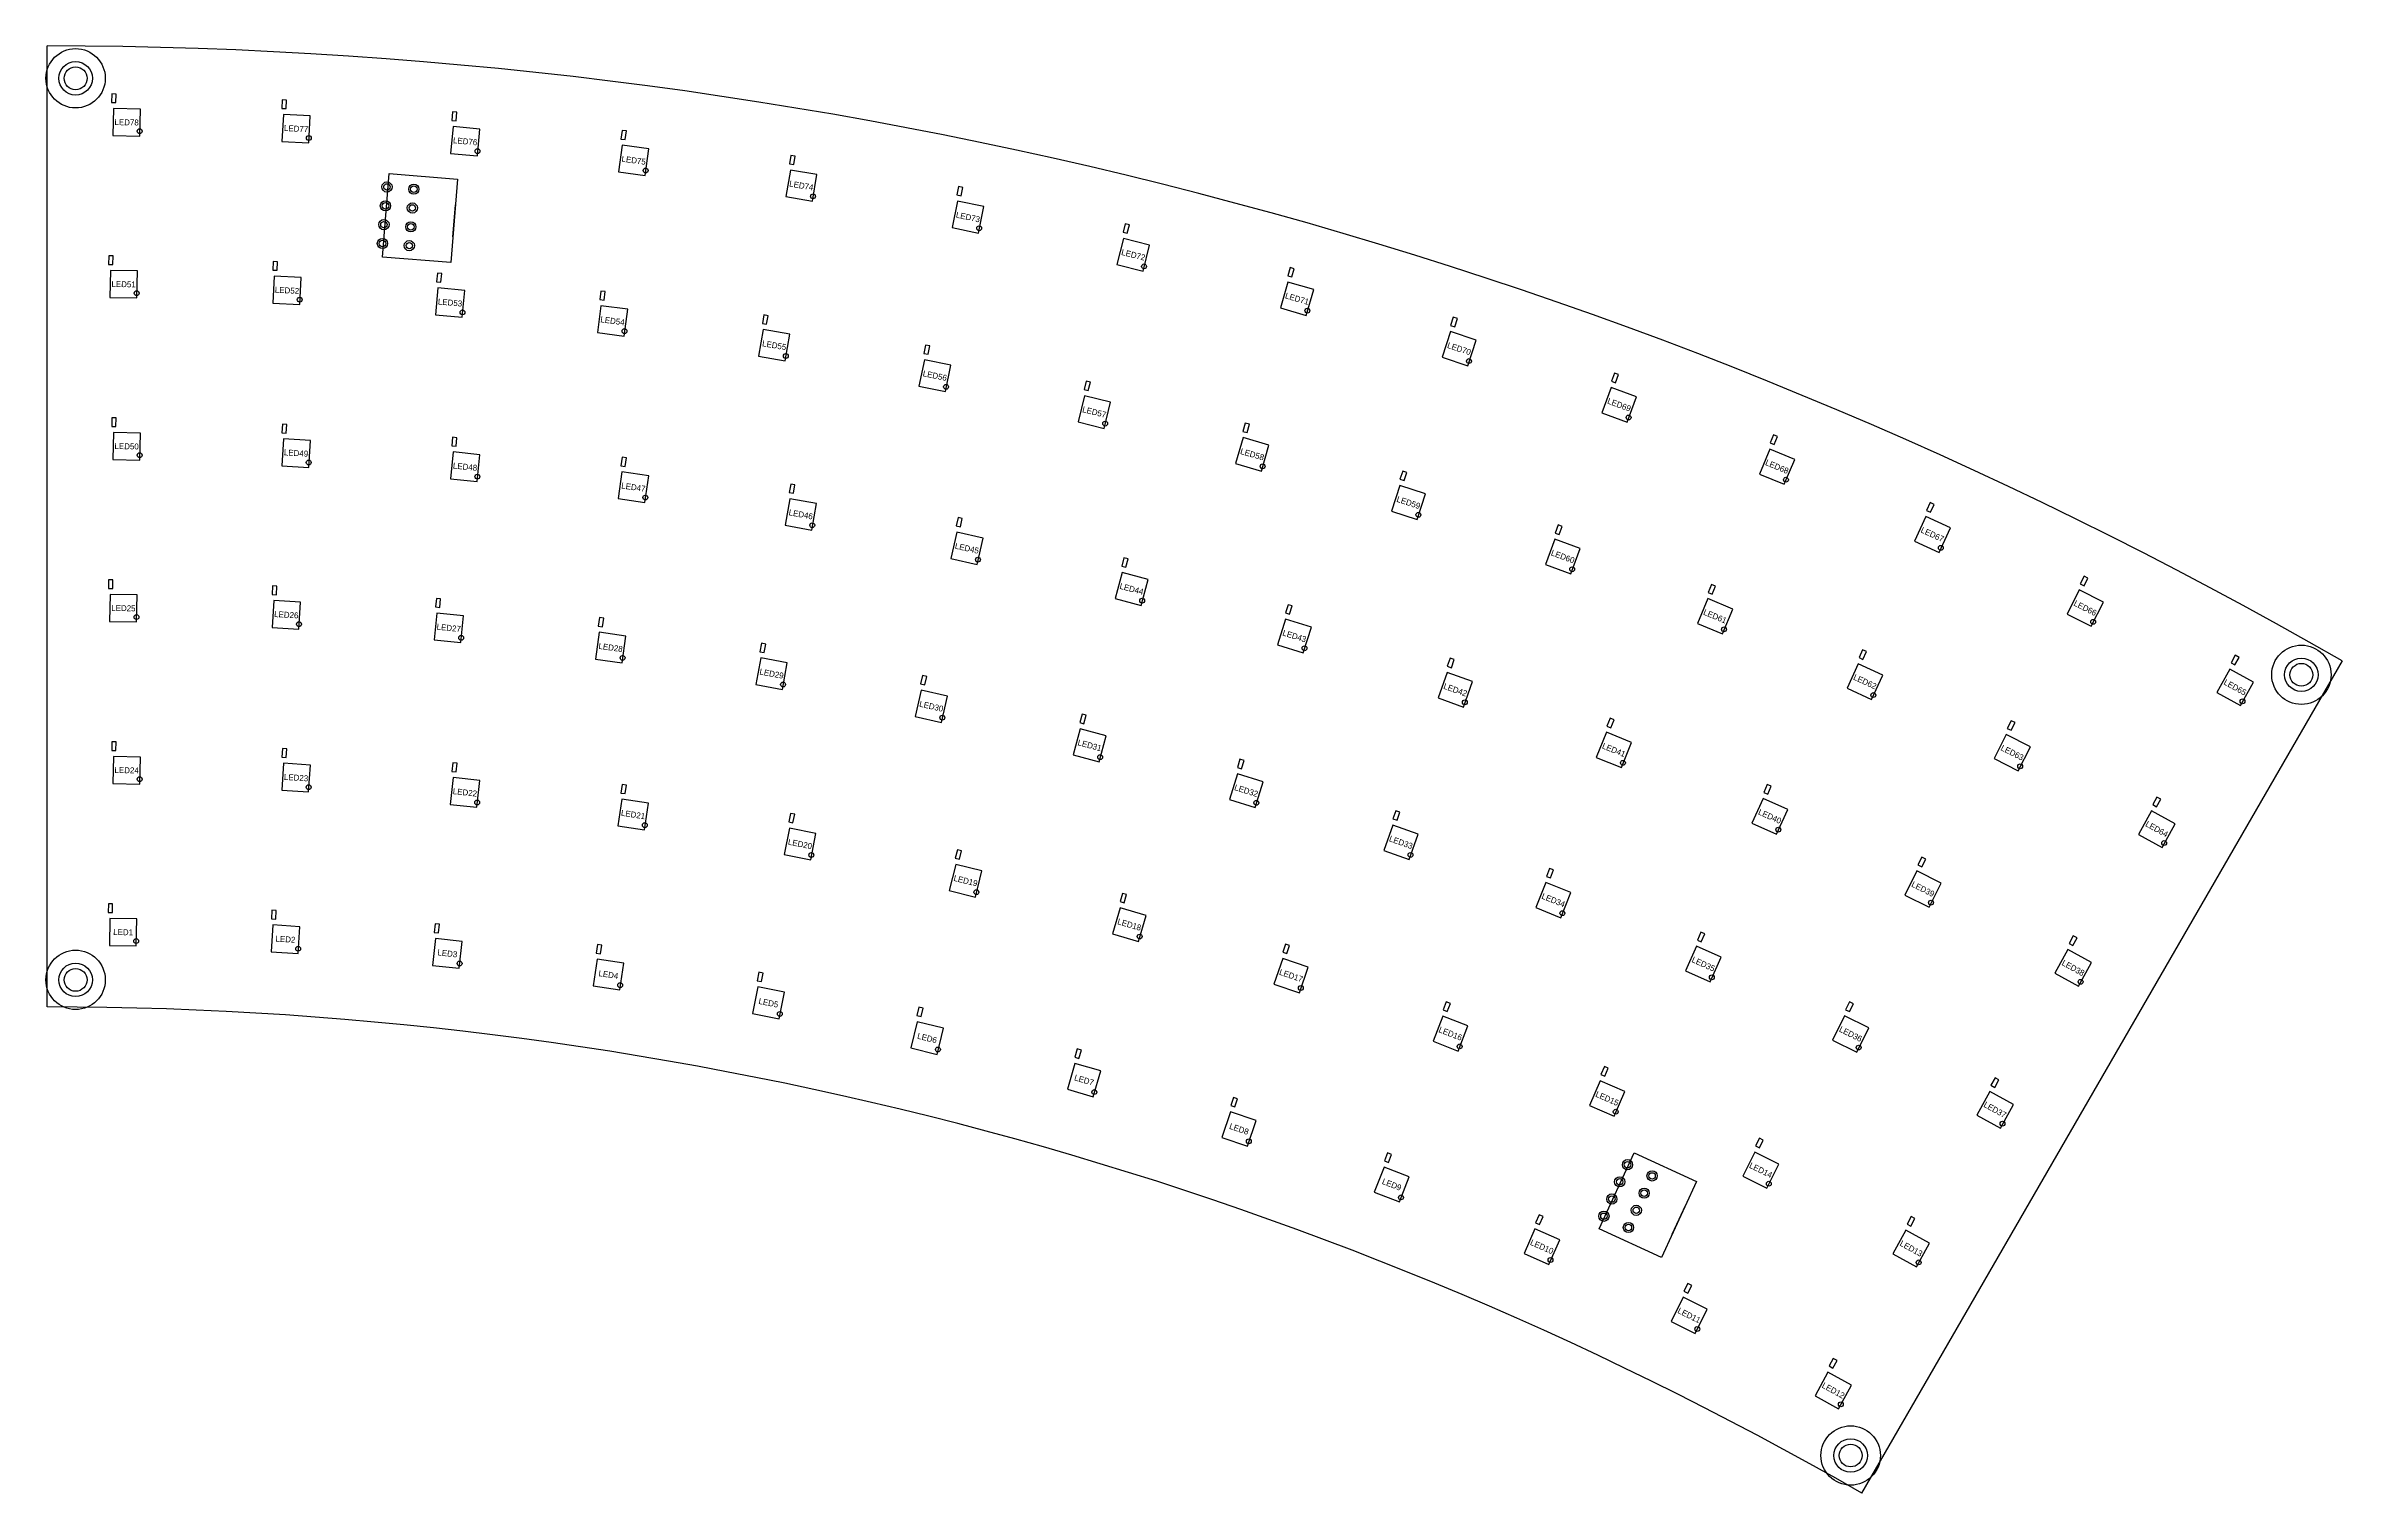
# Model space of a CAD drawing. Header units: millimetres. Extents: x -14 to 411, y -19 to 249.
import ezdxf
from ezdxf.enums import TextEntityAlignment as Align

# ---------------------------------------------------------------- set-up
doc = ezdxf.new("R2010")
doc.units = ezdxf.units.MM
for name, color, linetype in [('CAP', 30, 'Continuous'), ('LED', 7, 'Continuous'), ('LED-REF', 8, 'Continuous'), ('MOUNT', 1, 'Continuous'), ('OUTLINE', 2, 'Continuous'), ('WAGO', 3, 'Continuous')]:
    doc.layers.add(name, color=color, linetype=linetype)

msp = doc.modelspace()

# ---------------------------------------------------------------- linework, layer by layer
at = {"layer": 'CAP'}
for points in [[(-1.33, 238.55), (-1.3, 240.15), (-2.1, 240.16), (-2.13, 238.56), (-1.33, 238.55)], [(30.2, 237.45), (30.29, 239.04), (29.49, 239.09), (29.4, 237.49), (30.2, 237.45)], [(61.67, 235.17), (61.82, 236.76), (61.02, 236.83), (60.87, 235.24), (61.67, 235.17)], [(93.03, 231.71), (93.24, 233.3), (92.44, 233.4), (92.23, 231.81), (93.03, 231.71)], [(124.24, 227.08), (124.5, 228.66), (123.71, 228.79), (123.45, 227.22), (124.24, 227.08)], [(155.25, 221.29), (155.57, 222.86), (154.79, 223.02), (154.46, 221.46), (155.25, 221.29)], [(186.02, 214.35), (186.41, 215.9), (185.63, 216.09), (185.25, 214.54), (186.02, 214.35)], [(-1.89, 208.55), (-1.86, 210.15), (-2.66, 210.17), (-2.69, 208.57), (-1.89, 208.55)], [(28.52, 207.49), (28.61, 209.09), (27.81, 209.14), (27.72, 207.54), (28.52, 207.49)], [(58.87, 205.3), (59.02, 206.89), (58.22, 206.96), (58.07, 205.37), (58.87, 205.3)], [(216.52, 206.26), (216.96, 207.79), (216.19, 208.01), (215.75, 206.48), (216.52, 206.26)], [(89.11, 201.97), (89.32, 203.55), (88.53, 203.66), (88.32, 202.07), (89.11, 201.97)], [(119.21, 197.51), (119.48, 199.08), (118.69, 199.22), (118.42, 197.64), (119.21, 197.51)], [(246.69, 197.03), (247.19, 198.55), (246.43, 198.8), (245.93, 197.28), (246.69, 197.03)], [(149.12, 191.93), (149.45, 193.49), (148.66, 193.65), (148.34, 192.09), (149.12, 191.93)], [(276.49, 186.68), (277.05, 188.18), (276.3, 188.46), (275.74, 186.96), (276.49, 186.68)], [(178.8, 185.23), (179.19, 186.78), (178.41, 186.97), (178.02, 185.42), (178.8, 185.23)], [(-1.32, 178.54), (-1.29, 180.14), (-2.09, 180.16), (-2.12, 178.56), (-1.32, 178.54)], [(30.21, 177.35), (30.31, 178.95), (29.51, 179), (29.42, 177.4), (30.21, 177.35)], [(208.21, 177.43), (208.65, 178.97), (207.89, 179.19), (207.44, 177.65), (208.21, 177.43)], [(61.68, 174.9), (61.84, 176.49), (61.04, 176.57), (60.88, 174.98), (61.68, 174.9)], [(305.89, 175.23), (306.5, 176.71), (305.76, 177.01), (305.15, 175.53), (305.89, 175.23)], [(93.02, 171.17), (93.24, 172.76), (92.45, 172.87), (92.22, 171.29), (93.02, 171.17)], [(237.31, 168.53), (237.81, 170.05), (237.05, 170.3), (236.55, 168.78), (237.31, 168.53)], [(124.18, 166.19), (124.47, 167.77), (123.68, 167.91), (123.39, 166.34), (124.18, 166.19)], [(155.12, 159.96), (155.47, 161.52), (154.69, 161.7), (154.34, 160.14), (155.12, 159.96)], [(334.83, 162.68), (335.5, 164.14), (334.77, 164.47), (334.11, 163.02), (334.83, 162.68)], [(266.05, 158.56), (266.61, 160.06), (265.86, 160.33), (265.3, 158.83), (266.05, 158.56)], [(185.78, 152.49), (186.19, 154.03), (185.42, 154.24), (185.01, 152.7), (185.78, 152.49)], [(-1.93, 148.55), (-1.89, 150.15), (-2.69, 150.16), (-2.73, 148.56), (-1.93, 148.55)], [(28.4, 147.41), (28.5, 149), (27.7, 149.05), (27.6, 147.46), (28.4, 147.41)], [(294.41, 147.51), (295.02, 148.99), (294.28, 149.3), (293.67, 147.82), (294.41, 147.51)], [(363.29, 149.06), (364.01, 150.49), (363.3, 150.85), (362.58, 149.42), (363.29, 149.06)], [(58.66, 145.05), (58.82, 146.64), (58.03, 146.72), (57.87, 145.13), (58.66, 145.05)], [(216.11, 143.79), (216.59, 145.32), (215.83, 145.55), (215.35, 144.03), (216.11, 143.79)], [(88.8, 141.47), (89.03, 143.06), (88.23, 143.17), (88.01, 141.58), (88.8, 141.47)], [(118.77, 136.68), (119.06, 138.26), (118.27, 138.4), (117.98, 136.83), (118.77, 136.68)], [(322.32, 135.41), (322.99, 136.87), (322.26, 137.2), (321.6, 135.75), (322.32, 135.41)], [(391.22, 134.39), (391.99, 135.79), (391.29, 136.18), (390.52, 134.78), (391.22, 134.39)], [(148.53, 130.69), (148.88, 132.25), (148.1, 132.43), (147.74, 130.87), (148.53, 130.69)], [(246.07, 133.87), (246.61, 135.38), (245.86, 135.65), (245.32, 134.14), (246.07, 133.87)], [(178.01, 123.51), (178.43, 125.06), (177.65, 125.26), (177.24, 123.72), (178.01, 123.51)], [(275.61, 122.76), (276.21, 124.24), (275.47, 124.54), (274.87, 123.06), (275.61, 122.76)], [(349.77, 122.28), (350.49, 123.71), (349.78, 124.07), (349.06, 122.64), (349.77, 122.28)], [(-1.32, 118.53), (-1.28, 120.13), (-2.08, 120.15), (-2.12, 118.55), (-1.32, 118.53)], [(30.23, 117.24), (30.33, 118.84), (29.53, 118.89), (29.43, 117.3), (30.23, 117.24)], [(61.69, 114.58), (61.86, 116.17), (61.06, 116.26), (60.89, 114.67), (61.69, 114.58)], [(207.19, 115.15), (207.66, 116.67), (206.9, 116.91), (206.43, 115.38), (207.19, 115.15)], [(93, 110.55), (93.24, 112.13), (92.45, 112.25), (92.21, 110.67), (93, 110.55)], [(304.68, 110.46), (305.33, 111.92), (304.6, 112.25), (303.95, 110.79), (304.68, 110.46)], [(124.1, 105.15), (124.42, 106.72), (123.63, 106.88), (123.32, 105.31), (124.1, 105.15)], [(236, 105.61), (236.54, 107.12), (235.79, 107.39), (235.25, 105.88), (236, 105.61)], [(376.71, 108.13), (377.48, 109.53), (376.78, 109.92), (376.01, 108.52), (376.71, 108.13)], [(154.95, 98.41), (155.33, 99.96), (154.55, 100.15), (154.17, 98.6), (154.95, 98.41)], [(333.22, 97.01), (333.94, 98.44), (333.22, 98.8), (332.51, 97.37), (333.22, 97.01)], [(264.41, 94.93), (265.01, 96.41), (264.27, 96.71), (263.67, 95.23), (264.41, 94.93)], [(-1.97, 88.54), (-1.94, 90.14), (-2.74, 90.16), (-2.77, 88.56), (-1.97, 88.54)], [(185.46, 90.32), (185.91, 91.86), (185.14, 92.08), (184.7, 90.55), (185.46, 90.32)], [(28.27, 87.31), (28.37, 88.9), (27.57, 88.96), (27.47, 87.36), (28.27, 87.31)], [(58.42, 84.76), (58.59, 86.35), (57.8, 86.44), (57.62, 84.85), (58.42, 84.76)], [(88.43, 80.9), (88.68, 82.48), (87.89, 82.6), (87.64, 81.02), (88.43, 80.9)], [(215.6, 80.92), (216.11, 82.43), (215.36, 82.69), (214.84, 81.17), (215.6, 80.92)], [(292.37, 83.11), (293.02, 84.57), (292.29, 84.89), (291.64, 83.44), (292.37, 83.11)], [(361.21, 82.42), (361.98, 83.82), (361.28, 84.2), (360.51, 82.8), (361.21, 82.42)], [(118.25, 75.73), (118.56, 77.3), (117.78, 77.46), (117.47, 75.89), (118.25, 75.73)], [(147.82, 69.27), (148.2, 70.82), (147.42, 71.01), (147.04, 69.46), (147.82, 69.27)], [(245.3, 70.2), (245.88, 71.69), (245.13, 71.98), (244.55, 70.49), (245.3, 70.2)], [(319.82, 70.17), (320.54, 71.6), (319.82, 71.96), (319.11, 70.53), (319.82, 70.17)], [(177.07, 61.52), (177.52, 63.06), (176.75, 63.28), (176.3, 61.75), (177.07, 61.52)], [(274.5, 58.2), (275.14, 59.67), (274.41, 59.99), (273.77, 58.53), (274.5, 58.2)], [(346.73, 56.14), (347.51, 57.54), (346.8, 57.93), (346.03, 56.53), (346.73, 56.14)], [(205.96, 52.51), (206.47, 54.02), (205.71, 54.28), (205.2, 52.77), (205.96, 52.51)], [(234.42, 42.24), (235, 43.73), (234.26, 44.02), (233.68, 42.53), (234.42, 42.24)], [(303.15, 44.94), (303.86, 46.38), (303.14, 46.73), (302.43, 45.3), (303.15, 44.94)], [(262.42, 30.74), (263.06, 32.21), (262.33, 32.53), (261.68, 31.07), (262.42, 30.74)], [(331.19, 30.44), (331.96, 31.85), (331.26, 32.23), (330.49, 30.83), (331.19, 30.44)], [(289.88, 18.04), (290.59, 19.47), (289.87, 19.82), (289.16, 18.39), (289.88, 18.04)], [(316.76, 4.14), (317.53, 5.54), (316.83, 5.93), (316.06, 4.53), (316.76, 4.14)]]:
    msp.add_lwpolyline(points, dxfattribs=at)
at = {"layer": 'LED'}
for points in [[(-1.89, 232.46), (3.11, 232.37), (3.2, 237.36), (-1.8, 237.46), (-1.89, 232.46)], [(29.41, 231.38), (34.4, 231.1), (34.68, 236.09), (29.69, 236.37), (29.41, 231.38)], [(60.65, 229.13), (65.63, 228.67), (66.1, 233.65), (61.12, 234.11), (60.65, 229.13)], [(91.78, 225.72), (96.74, 225.07), (97.39, 230.02), (92.44, 230.68), (91.78, 225.72)], [(122.77, 221.14), (127.7, 220.31), (128.54, 225.24), (123.61, 226.07), (122.77, 221.14)], [(153.56, 215.41), (158.46, 214.39), (159.48, 219.29), (154.58, 220.31), (153.56, 215.41)], [(184.12, 208.54), (188.97, 207.33), (190.17, 212.18), (185.32, 213.39), (184.12, 208.54)], [(-2.45, 202.46), (2.55, 202.37), (2.64, 207.37), (-2.36, 207.46), (-2.45, 202.46)], [(27.73, 201.43), (32.72, 201.15), (33, 206.14), (28.01, 206.42), (27.73, 201.43)], [(57.85, 199.26), (62.83, 198.8), (63.29, 203.78), (58.32, 204.24), (57.85, 199.26)], [(214.4, 200.52), (219.2, 199.13), (220.58, 203.94), (215.78, 205.32), (214.4, 200.52)], [(87.87, 195.98), (92.83, 195.32), (93.48, 200.28), (88.52, 200.93), (87.87, 195.98)], [(117.74, 191.57), (122.67, 190.73), (123.51, 195.66), (118.58, 196.5), (117.74, 191.57)], [(244.35, 191.38), (249.1, 189.81), (250.66, 194.56), (245.91, 196.13), (244.35, 191.38)], [(147.43, 186.05), (152.33, 185.02), (153.35, 189.92), (148.46, 190.94), (147.43, 186.05)], [(176.9, 179.42), (181.75, 178.21), (182.95, 183.07), (178.1, 184.27), (176.9, 179.42)], [(273.95, 181.12), (278.63, 179.38), (280.37, 184.07), (275.69, 185.81), (273.95, 181.12)], [(-1.9, 172.45), (3.1, 172.35), (3.2, 177.35), (-1.79, 177.45), (-1.9, 172.45)], [(29.4, 171.29), (34.39, 170.99), (34.69, 175.98), (29.7, 176.28), (29.4, 171.29)], [(206.09, 171.69), (210.89, 170.31), (212.28, 175.11), (207.47, 176.5), (206.09, 171.69)], [(60.62, 168.87), (65.59, 168.37), (66.09, 173.34), (61.12, 173.85), (60.62, 168.87)], [(303.14, 169.76), (307.75, 167.85), (309.67, 172.47), (305.05, 174.38), (303.14, 169.76)], [(91.71, 165.2), (96.66, 164.49), (97.37, 169.45), (92.42, 170.15), (91.71, 165.2)], [(234.97, 162.88), (239.72, 161.32), (241.29, 166.07), (236.54, 167.63), (234.97, 162.88)], [(122.64, 160.27), (127.56, 159.37), (128.46, 164.29), (123.54, 165.19), (122.64, 160.27)], [(331.88, 157.33), (336.42, 155.24), (338.51, 159.79), (333.96, 161.87), (331.88, 157.33)], [(153.34, 154.11), (158.22, 153.01), (159.31, 157.89), (154.44, 158.99), (153.34, 154.11)], [(263.51, 152.99), (268.2, 151.25), (269.94, 155.94), (265.25, 157.68), (263.51, 152.99)], [(183.76, 146.71), (188.59, 145.42), (189.89, 150.25), (185.06, 151.54), (183.76, 146.71)], [(-2.5, 142.46), (2.5, 142.36), (2.6, 147.36), (-2.4, 147.46), (-2.5, 142.46)], [(27.59, 141.35), (32.58, 141.04), (32.88, 146.03), (27.89, 146.34), (27.59, 141.35)], [(291.65, 142.05), (296.27, 140.13), (298.19, 144.75), (293.57, 146.67), (291.65, 142.05)], [(360.14, 143.82), (364.6, 141.57), (366.86, 146.03), (362.39, 148.28), (360.14, 143.82)], [(57.6, 139.02), (62.58, 138.52), (63.08, 143.5), (58.1, 144), (57.6, 139.02)], [(87.5, 135.49), (92.45, 134.79), (93.15, 139.74), (88.2, 140.45), (87.5, 135.49)], [(213.87, 138.1), (218.64, 136.61), (220.13, 141.38), (215.36, 142.87), (213.87, 138.1)], [(117.23, 130.77), (122.15, 129.86), (123.05, 134.78), (118.13, 135.68), (117.23, 130.77)], [(243.6, 128.28), (248.31, 126.6), (249.99, 131.31), (245.28, 132.99), (243.6, 128.28)], [(319.37, 130.06), (323.92, 127.97), (326, 132.52), (321.46, 134.6), (319.37, 130.06)], [(387.87, 129.27), (392.25, 126.85), (394.67, 131.22), (390.29, 133.64), (387.87, 129.27)], [(146.75, 124.84), (151.62, 123.74), (152.72, 128.62), (147.84, 129.72), (146.75, 124.84)], [(176, 117.74), (180.83, 116.44), (182.12, 121.27), (177.29, 122.56), (176, 117.74)], [(272.92, 117.27), (277.56, 115.4), (279.42, 120.04), (274.78, 121.91), (272.92, 117.27)], [(346.62, 117.04), (351.08, 114.79), (353.34, 119.25), (348.87, 121.5), (346.62, 117.04)], [(-1.9, 112.44), (3.1, 112.33), (3.21, 117.33), (-1.79, 117.44), (-1.9, 112.44)], [(29.38, 111.19), (34.37, 110.86), (34.7, 115.85), (29.71, 116.18), (29.38, 111.19)], [(60.57, 108.57), (65.54, 108.02), (66.09, 112.99), (61.12, 113.54), (60.57, 108.57)], [(204.94, 109.46), (209.72, 107.97), (211.21, 112.74), (206.43, 114.23), (204.94, 109.46)], [(91.63, 104.59), (96.57, 103.83), (97.33, 108.77), (92.39, 109.53), (91.63, 104.59)], [(301.76, 105.09), (306.32, 103.03), (308.38, 107.59), (303.82, 109.65), (301.76, 105.09)], [(373.36, 103.01), (377.74, 100.59), (380.16, 104.97), (375.78, 107.39), (373.36, 103.01)], [(122.47, 99.26), (127.38, 98.28), (128.35, 103.19), (123.45, 104.16), (122.47, 99.26)], [(233.53, 100.02), (238.24, 98.34), (239.92, 103.05), (235.21, 104.73), (233.53, 100.02)], [(153.06, 92.59), (157.92, 91.4), (159.1, 96.26), (154.25, 97.45), (153.06, 92.59)], [(261.72, 89.44), (266.35, 87.57), (268.22, 92.21), (263.58, 94.08), (261.72, 89.44)], [(330.1, 91.75), (334.57, 89.52), (336.8, 93.99), (332.33, 96.23), (330.1, 91.75)], [(183.32, 84.59), (188.13, 83.19), (189.52, 87.99), (184.72, 89.39), (183.32, 84.59)], [(-2.55, 82.45), (2.44, 82.34), (2.55, 87.34), (-2.44, 87.45), (-2.55, 82.45)], [(27.42, 81.25), (32.41, 80.92), (32.73, 85.91), (27.74, 86.24), (27.42, 81.25)], [(57.31, 78.74), (62.28, 78.2), (62.82, 83.17), (57.85, 83.71), (57.31, 78.74)], [(289.45, 77.73), (294.01, 75.68), (296.06, 80.24), (291.5, 82.29), (289.45, 77.73)], [(357.87, 77.29), (362.25, 74.88), (364.66, 79.26), (360.28, 81.67), (357.87, 77.29)], [(87.06, 74.94), (92, 74.18), (92.76, 79.12), (87.82, 79.88), (87.06, 74.94)], [(213.21, 75.28), (217.95, 73.68), (219.56, 78.41), (214.82, 80.02), (213.21, 75.28)], [(116.62, 69.84), (121.52, 68.86), (122.5, 73.76), (117.6, 74.74), (116.62, 69.84)], [(145.93, 63.45), (150.79, 62.26), (151.97, 67.12), (147.12, 68.31), (145.93, 63.45)], [(242.67, 64.68), (247.33, 62.87), (249.14, 67.53), (244.48, 69.34), (242.67, 64.68)], [(316.69, 64.91), (321.17, 62.68), (323.4, 67.15), (318.93, 69.39), (316.69, 64.91)], [(174.93, 55.79), (179.73, 54.39), (181.13, 59.19), (176.33, 60.59), (174.93, 55.79)], [(271.63, 52.8), (276.21, 50.79), (278.22, 55.36), (273.64, 57.38), (271.63, 52.8)], [(343.4, 51.01), (347.78, 48.6), (350.19, 52.98), (345.81, 55.39), (343.4, 51.01)], [(203.57, 46.88), (208.3, 45.27), (209.91, 50), (205.18, 51.61), (203.57, 46.88)], [(300.05, 39.67), (304.53, 37.46), (306.74, 41.94), (302.26, 44.15), (300.05, 39.67)], [(231.79, 36.72), (236.45, 34.91), (238.27, 39.57), (233.61, 41.38), (231.79, 36.72)], [(259.55, 25.34), (264.12, 23.33), (266.14, 27.9), (261.56, 29.92), (259.55, 25.34)], [(327.87, 25.31), (332.25, 22.91), (334.65, 27.29), (330.27, 29.7), (327.87, 25.31)], [(286.78, 12.76), (291.26, 10.55), (293.47, 15.04), (288.99, 17.25), (286.78, 12.76)], [(313.44, -0.99), (317.82, -3.39), (320.22, 0.99), (315.84, 3.39), (313.44, -0.99)]]:
    msp.add_lwpolyline(points, dxfattribs=at)
for centre in [(3.07, 233.27), (34.4, 232), (65.66, 229.57), (96.81, 225.97), (127.8, 221.2), (158.59, 215.28), (189.14, 208.22), (2.51, 203.27), (32.72, 202.05), (62.86, 199.7), (219.4, 200.01), (92.89, 196.22), (122.78, 191.63), (249.34, 190.68), (152.46, 185.92), (181.92, 179.1), (278.9, 180.24), (3.07, 173.25), (34.39, 171.89), (211.1, 171.19), (65.63, 169.27), (308.05, 168.7), (96.74, 165.39), (239.96, 162.19), (127.67, 160.27), (158.36, 153.9), (336.75, 156.08), (268.46, 152.12), (188.78, 146.3), (2.47, 143.26), (32.58, 141.95), (296.57, 140.99), (364.96, 142.39), (62.62, 139.42), (92.53, 135.69), (218.86, 137.48), (122.26, 130.76), (248.57, 127.46), (324.25, 128.81), (392.64, 127.66), (151.77, 124.63), (181.01, 117.32), (277.85, 116.25), (351.44, 115.61), (3.07, 113.23), (34.38, 111.76), (65.59, 108.92), (209.94, 108.84), (96.65, 104.72), (306.65, 103.88), (127.5, 99.18), (238.5, 99.2), (378.13, 101.4), (158.08, 92.29), (334.93, 90.35), (266.64, 88.42), (2.41, 83.24), (32.42, 81.82), (188.33, 84.07), (62.33, 79.1), (294.33, 76.52), (92.09, 75.07), (218.19, 74.55), (362.64, 75.69), (121.65, 69.75), (247.61, 63.73), (321.52, 63.51), (150.95, 63.15), (179.93, 55.27), (276.52, 51.63), (348.17, 49.41), (208.55, 46.14), (304.89, 38.29), (236.73, 35.76), (264.44, 24.17), (332.64, 23.72), (291.62, 11.38), (318.21, -2.58)]:
    msp.add_circle(centre, 0.45, dxfattribs=at)
at = {"layer": 'MOUNT'}
for centre, radius in [((-8.8, 243.06), 5.5), ((-8.8, 243.06), 3.1), ((-8.8, 243.06), 2.11), ((403.54, 132.57), 5.5), ((403.54, 132.57), 3.1), ((403.54, 132.57), 2.11), ((-8.8, 76.06), 5.5), ((-8.8, 76.06), 3.1), ((-8.8, 76.06), 2.11), ((320.04, -12.05), 5.5), ((320.04, -12.05), 3.1), ((320.04, -12.05), 2.11)]:
    msp.add_circle(centre, radius, dxfattribs=at)
at = {"layer": 'OUTLINE'}
for p, q in [((-14.05, 71.06), (-14.05, 249.06)), ((411.08, 135.14), (322.08, -19.01))]:
    msp.add_line(p, q, dxfattribs=at)
for radius, start, end in [(854, 60.0671, 89.9329), (676, 60.0848, 89.9152)]:
    msp.add_arc((-15.05, -604.94), radius, start, end, dxfattribs=at)
at = {"layer": 'WAGO'}
for p, q in [((61.07, 213.67), (61.55, 219.65)), ((286.99, 28.94), (289.49, 34.4))]:
    msp.add_line(p, q, dxfattribs=at)
for points in [[(48.04, 209.95), (49.28, 225.4), (61.93, 224.39), (60.69, 208.94), (48.04, 209.95)], [(273.47, 29.92), (279.93, 44.01), (291.47, 38.72), (285.01, 24.63), (273.47, 29.92)]]:
    msp.add_lwpolyline(points, dxfattribs=at)
for centre, radius in [((48.88, 222.93), 0.95), ((48.88, 222.93), 0.6), ((53.86, 222.53), 0.95), ((53.86, 222.53), 0.6), ((48.6, 219.44), 0.95), ((48.6, 219.44), 0.6), ((53.58, 219.04), 0.95), ((53.58, 219.04), 0.6), ((48.04, 212.46), 0.95), ((48.32, 215.95), 0.95), ((48.04, 212.46), 0.6), ((48.32, 215.95), 0.6), ((53.02, 212.06), 0.95), ((53.3, 215.55), 0.95), ((53.3, 215.55), 0.6), ((53.02, 212.06), 0.6), ((278.7, 41.82), 0.95), ((277.25, 38.64), 0.95), ((277.25, 38.64), 0.6), ((278.7, 41.82), 0.6), ((283.25, 39.74), 0.95), ((283.25, 39.74), 0.6), ((275.79, 35.46), 0.95), ((275.79, 35.46), 0.6), ((280.33, 33.37), 0.95), ((281.79, 36.55), 0.95), ((281.79, 36.55), 0.6), ((274.33, 32.27), 0.95), ((274.33, 32.27), 0.6), ((278.87, 30.19), 0.95), ((278.87, 30.19), 0.6), ((280.33, 33.37), 0.6)]:
    msp.add_circle(centre, radius, dxfattribs=at)

# ---------------------------------------------------------------- texts
at = {"layer": 'LED-REF'}
for s, rotation, p in [('LED78', 358.929, (0.65, 234.91)), ('LED77', 356.786, (32.05, 233.74)), ('LED76', 354.643, (63.37, 231.39)), ('LED75', 352.5, (94.59, 227.87)), ('LED74', 350.357, (125.65, 223.19)), ('LED73', 348.214, (156.52, 217.35)), ('LED72', 346.071, (187.15, 210.36)), ('LED51', 358.929, (0.09, 204.92)), ('LED52', 356.786, (30.36, 203.78)), ('LED53', 354.643, (60.57, 201.52)), ('LED71', 343.929, (217.49, 202.23)), ('LED54', 352.5, (90.67, 198.13)), ('LED55', 350.357, (120.63, 193.61)), ('LED70', 341.786, (247.51, 192.97)), ('LED56', 348.214, (150.39, 187.98)), ('LED69', 339.643, (277.16, 182.59)), ('LED57', 346.071, (179.92, 181.24)), ('LED50', 358.846, (0.65, 174.9)), ('LED58', 343.929, (209.18, 173.4)), ('LED49', 356.538, (32.04, 173.64)), ('LED48', 354.231, (63.35, 171.11)), ('LED68', 337.5, (306.4, 171.12)), ('LED47', 351.923, (94.54, 167.32)), ('LED46', 349.615, (125.55, 162.28)), ('LED59', 341.786, (238.13, 164.47)), ('LED67', 335.357, (335.19, 158.56)), ('LED45', 347.308, (156.33, 156)), ('LED60', 339.643, (266.72, 154.47)), ('LED44', 345, (186.83, 148.48)), ('LED25', 358.846, (0.05, 144.91)), ('LED61', 337.5, (294.92, 143.4)), ('LED66', 333.214, (363.5, 144.93)), ('LED26', 356.538, (30.23, 143.69)), ('LED27', 354.231, (60.34, 141.26)), ('LED43', 342.692, (217, 139.74)), ('LED28', 351.923, (90.32, 137.62)), ('LED29', 349.615, (120.14, 132.77)), ('LED62', 335.357, (322.69, 131.29)), ('LED30', 347.308, (149.73, 126.73)), ('LED42', 340.385, (246.8, 129.79)), ('LED65', 331.071, (391.27, 130.25)), ('LED31', 345, (179.06, 119.5)), ('LED41', 338.077, (276.17, 118.65)), ('LED63', 333.214, (349.98, 118.14)), ('LED24', 358.75, (0.65, 114.89)), ('LED23', 356.25, (32.04, 113.52)), ('LED22', 353.75, (63.33, 110.78)), ('LED32', 342.692, (208.07, 111.1)), ('LED21', 351.25, (94.48, 106.68)), ('LED40', 335.769, (305.07, 106.34)), ('LED20', 348.75, (125.41, 101.22)), ('LED33', 340.385, (236.73, 101.53)), ('LED64', 331.071, (376.76, 103.99)), ('LED19', 346.25, (156.08, 94.42)), ('LED39', 333.462, (333.45, 92.87)), ('LED34', 338.077, (264.97, 90.82)), ('LED1', 358.75, (0, 84.89)), ('LED18', 343.75, (186.42, 86.29)), ('LED2', 356.25, (30.08, 83.58)), ('LED3', 353.75, (60.07, 80.96)), ('LED4', 351.25, (89.91, 77.03)), ('LED17', 341.25, (216.38, 76.85)), ('LED35', 335.769, (292.76, 78.98)), ('LED38', 331.154, (361.27, 78.27)), ('LED5', 348.75, (119.56, 71.8)), ('LED6', 346.25, (148.95, 65.28)), ('LED16', 338.75, (245.9, 66.1)), ('LED36', 333.462, (320.05, 66.03)), ('LED7', 343.75, (178.03, 57.49)), ('LED15', 336.25, (274.93, 54.08)), ('LED37', 331.154, (346.79, 52)), ('LED8', 341.25, (206.74, 48.44)), ('LED9', 338.75, (235.03, 38.14)), ('LED14', 333.75, (303.4, 40.81)), ('LED10', 336.25, (262.84, 26.62)), ('LED13', 331.25, (331.26, 26.3)), ('LED11', 333.75, (290.13, 13.9)), ('LED12', 331.25, (316.83, 0))]:
    msp.add_text(s, height=1.1, rotation=rotation, dxfattribs=at).set_placement(p, align=Align.MIDDLE_CENTER)

doc.saveas('drawing.dxf')
